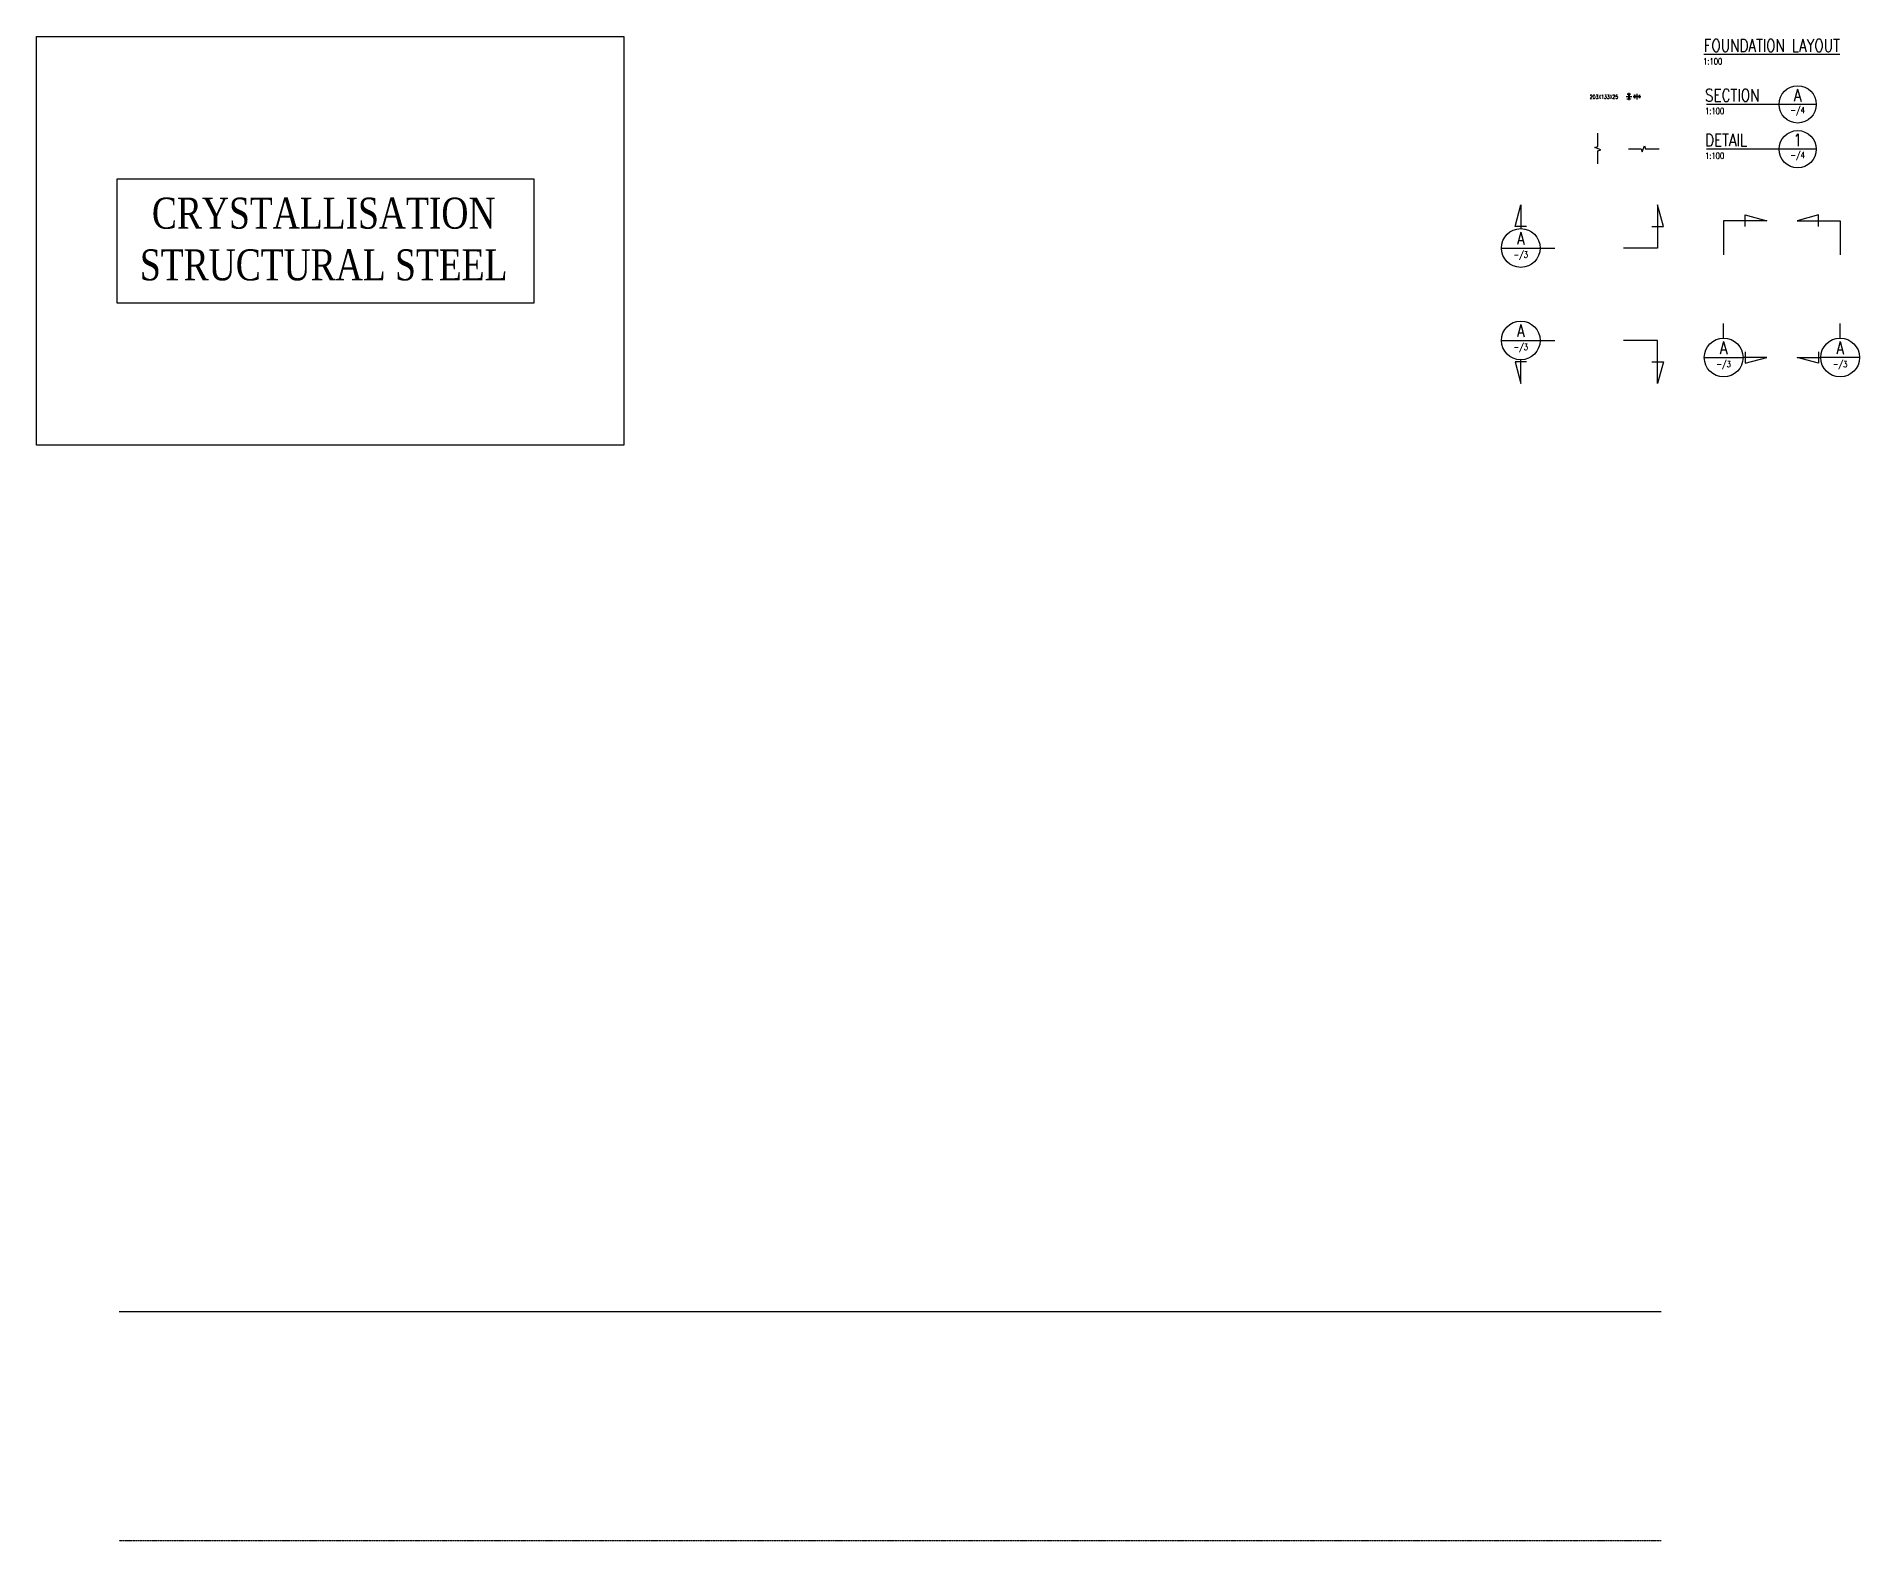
# Model space of a CAD drawing. Header units: metres. Extents: x -275466 to 90519, y -3176 to 139523.
# Drawn here: x -75567 to -2103, y 67743 to 128363 of the extents above; entities that cross this region are included whole.
import ezdxf

# ---------------------------------------------------------------- set-up
doc = ezdxf.new("R2010")
doc.units = ezdxf.units.M
doc.linetypes.add('CONTINU', pattern=[0])
doc.linetypes.add('GCE-dash1.2', pattern=[2, 1.2, -0.8])
for name, color, linetype in [('GCE1012_SC_Elev - 0.35', 3, 'Continuous'), ('GCE8001_GF_0.18', 8, 'Continuous'), ('GCE8004_GF_0.5', 2, 'Continuous'), ('GCE8051_GT_0.25', 1, 'Continuous'), ('GCE8052_GT_0.35', 3, 'Continuous'), ('GCE8053_GT_0.5', 2, 'Continuous'), ('GCE8083_GT_0.35', 3, 'CONTINU')]:
    doc.layers.add(name, color=color, linetype=linetype)
doc.layers.add('GCE8024_GG_Viewport', color=252, linetype='Continuous', plot=False)
doc.styles.add('1-200    h 70', font='romans.shx', dxfattribs={"width": 0.8, "height": 1250})
doc.styles.add('1-50     h 25', font='romans.shx', dxfattribs={"width": 0.8, "height": 125})
doc.styles.get("Standard").update_dxf_attribs({"font": 'romans.shx', "width": 0.8})
doc.linetypes.add('GCE-Fence1', pattern='A,12.7,-3.08,["X",Standard,S=2.54,R=0,X=-2.54,Y=-1.27],0', length=15.78)

msp = doc.modelspace()

# ---------------------------------------------------------------- texts
at = {"layer": 'GCE1012_SC_Elev - 0.35', "insert": (-71461.2, 121867.5), "char_height": 1250, "attachment_point": 1, "style": '1-200    h 70'}
msp.add_mtext_dynamic_manual_height_columns('\\pxqc;{\\fRomantic|b0|i0|c2|p2;CRYSTALLISATION STRUCTURAL STEEL}', width=14939.338, gutter_width=6250, heights=[0], dxfattribs=at)
at = {"layer": 'GCE8052_GT_0.35', "char_height": 250}
for s, insert, width, attachment_point in [('1:100', (-8406.5, 127487.8), 771.429, 1), ('1:100', (-8328.8, 125485), 771.429, 1), ('-/4', (-4598.1, 125515.7), 533.333, 2), ('1:100', (-8328.8, 123678.2), 771.429, 1), ('-/4', (-4598.1, 123708.9), 533.333, 2), ('-/3', (-15753.5, 119694.8), 533.333, 2), ('-/3', (-15753.5, 115969.7), 533.333, 2), ('-/3', (-7578.4, 115281.4), 533.333, 2), ('-/3', (-2884.3, 115281.4), 533.333, 2)]:
    msp.add_mtext(s, dxfattribs=dict(at, insert=insert, width=width, attachment_point=attachment_point))
at = {"layer": 'GCE8053_GT_0.5', "char_height": 500}
for s, insert, width, attachment_point in [('{\\LFOUNDATION LAYOUT}', (-8382.3, 128247), 6197.098, 1), ('SECTION', (-8328.8, 126244.1), 2880.952, 1), ('A', (-4598.1, 126244.1), 380.952, 2), ('DETAIL', (-8328.8, 124437.3), 2238.095, 1), ('1', (-4598.1, 124437.3), 119.048, 2), ('A', (-15753.4, 120477.2), 380.952, 2), ('A', (-15753.5, 116752.1), 380.952, 2), ('A', (-7578.4, 116063.8), 380.952, 2), ('A', (-2884.3, 116063.8), 380.952, 2)]:
    msp.add_mtext(s, dxfattribs=dict(at, insert=insert, width=width, attachment_point=attachment_point))
at = {"layer": 'GCE8083_GT_0.35', "style": '1-50     h 25', "width": 0.8}
msp.add_text('203X133X25', height=150, dxfattribs=at).set_placement((-12973.2, 125853.8))

# ---------------------------------------------------------------- linework, layer by layer
at = {"layer": 'GCE1012_SC_Elev - 0.35', "color": 6}
for points in [[(-11511.4, 125940.2), (-11278, 125940.2)], [(-11394.7, 126091.8), (-11394.7, 125788.6)], [(-11218.9, 125940.2), (-10915.7, 125940.2)], [(-11067.3, 125823.5), (-11067.3, 126056.9)]]:
    msp.add_lwpolyline(points, dxfattribs=at)
at = {"layer": 'GCE1012_SC_Elev - 0.35'}
for points in [[(-11461.4, 125838.6), (-11461.4, 125846.4), (-11405.1, 125846.4, 0.4142136), (-11397.5, 125854), (-11397.5, 126026.4, 0.4142136), (-11405.1, 126034), (-11461.4, 126034), (-11461.4, 126041.8), (-11328, 126041.8), (-11328, 126034), (-11384.3, 126034, 0.4142136), (-11391.9, 126026.4), (-11391.9, 125854, 0.4142136), (-11384.3, 125846.4), (-11328, 125846.4), (-11328, 125838.6)], [(-10965.7, 125873.5), (-10973.5, 125873.5), (-10973.5, 125929.8, 0.4142136), (-10981.1, 125937.4), (-11153.5, 125937.4, 0.4142136), (-11161.1, 125929.8), (-11161.1, 125873.5), (-11168.9, 125873.5), (-11168.9, 126006.9), (-11161.1, 126006.9), (-11161.1, 125950.6, 0.4142136), (-11153.5, 125943), (-10981.1, 125943, 0.4142136), (-10973.5, 125950.6), (-10973.5, 126006.9), (-10965.7, 126006.9)]]:
    msp.add_lwpolyline(points, format="xyb", close=True, dxfattribs=at)
msp.add_lwpolyline([(-72315, 122627.6), (-55527.6, 122627.6), (-55527.6, 117620), (-72315, 117620)], close=True, dxfattribs=at)
at = {"layer": 'GCE8001_GF_0.18', "linetype": 'Continuous'}
for points in [[(-12652.8, 123234.3), (-12652.8, 123751.8), (-12532.6, 123795.5), (-12773, 123883), (-12652.8, 123926.8), (-12652.8, 124470.1)], [(-11417, 123839.3), (-10899.5, 123839.3), (-10855.8, 123719.1), (-10768.3, 123959.5), (-10724.5, 123839.3), (-10181.1, 123839.3)]]:
    msp.add_lwpolyline(points, dxfattribs=at)
at = {"layer": 'GCE8004_GF_0.5'}
for p, q in [((-3848.1, 125624.7), (-8272.9, 125624.7)), ((-3848.1, 123817.9), (-8272.9, 123817.9)), ((-15986.1, 120704.6), (-15753.4, 121572.6)), ((-15753.4, 121572.6), (-15753.4, 120617.8)), ((-10008.7, 120704.6), (-10241.3, 121572.6)), ((-10241.3, 121572.6), (-10241.3, 119836.5)), ((-15520.9, 120704.6), (-15986.1, 120704.6)), ((-10473.9, 120704.6), (-10008.7, 120704.6)), ((-5842.3, 120935.3), (-7578.4, 120935.3)), ((-7578.4, 120935.3), (-7578.4, 119568.1)), ((-6710.3, 120702.7), (-6710.3, 121167.9)), ((-6710.3, 121167.9), (-5842.3, 120935.3)), ((-3752.4, 121167.9), (-4620.4, 120935.3)), ((-4620.4, 120935.3), (-2884.3, 120935.3)), ((-3752.4, 120702.7), (-3752.4, 121167.9)), ((-2884.3, 120935.3), (-2884.3, 119568.1)), ((-16534.7, 119836.5), (-14972.2, 119836.5)), ((-14972.2, 119836.5), (-14386.3, 119836.5)), ((-10241.3, 119836.5), (-11608.5, 119836.5)), ((-16534.7, 116111.5), (-14972.2, 116111.5)), ((-14972.2, 116111.5), (-14386.3, 116111.5)), ((-10241.3, 116111.5), (-11608.5, 116111.5)), ((-10241.3, 114375.4), (-10241.3, 116111.5)), ((-7578.4, 116204.4), (-7578.4, 116790.3)), ((-2884.3, 116204.4), (-2884.3, 116790.3)), ((-8359.6, 115423.2), (-6797.1, 115423.2)), ((-5842.3, 115423.2), (-6797.1, 115423.2)), ((-6710.3, 115655.8), (-6710.3, 115190.6)), ((-6710.3, 115190.6), (-5842.3, 115423.2)), ((-3752.4, 115190.6), (-4620.4, 115423.2)), ((-4620.4, 115423.2), (-3665.6, 115423.2)), ((-3752.4, 115655.8), (-3752.4, 115190.6)), ((-2103.1, 115423.2), (-3665.6, 115423.2)), ((-15520.9, 115243.4), (-15986.1, 115243.4)), ((-15986.1, 115243.4), (-15753.4, 114375.4)), ((-15753.4, 114375.4), (-15753.4, 115330.2)), ((-10473.9, 115243.4), (-10008.7, 115243.4)), ((-10008.7, 115243.4), (-10241.3, 114375.4))]:
    msp.add_line(p, q, dxfattribs=at)
for centre, radius in [((-4598.1, 125624.7), 750), ((-4598.1, 123817.9), 750), ((-15753.5, 119836.5), 781.2), ((-15753.5, 116111.5), 781.2), ((-7578.4, 115423.2), 781.2), ((-2884.3, 115423.2), 781.2)]:
    msp.add_circle(centre, radius, dxfattribs=at)
at = {"layer": 'GCE8024_GG_Viewport'}
msp.add_lwpolyline([(-75566.9, 128362.8), (-51898.8, 128362.8), (-51898.8, 111884.8), (-75566.9, 111884.8)], close=True, dxfattribs=at)
at = {"layer": 'GCE8051_GT_0.25', "linetype": 'GCE-Fence1'}
msp.add_line((-72229.9, 76978.9), (-10094, 76978.9), dxfattribs=at)
at = {"layer": 'GCE8051_GT_0.25', "linetype": 'GCE-dash1.2'}
msp.add_line((-72229.9, 67742.6), (-10094, 67742.6), dxfattribs=at)

msp.set_redraw_order([(e.dxf.handle, doc.entitydb.next_handle()) for e in msp.query("TEXT MTEXT ATTDEF DIMENSION ARC_DIMENSION")])  # texts and dimensions are drawn at this point

doc.saveas('drawing.dxf')
